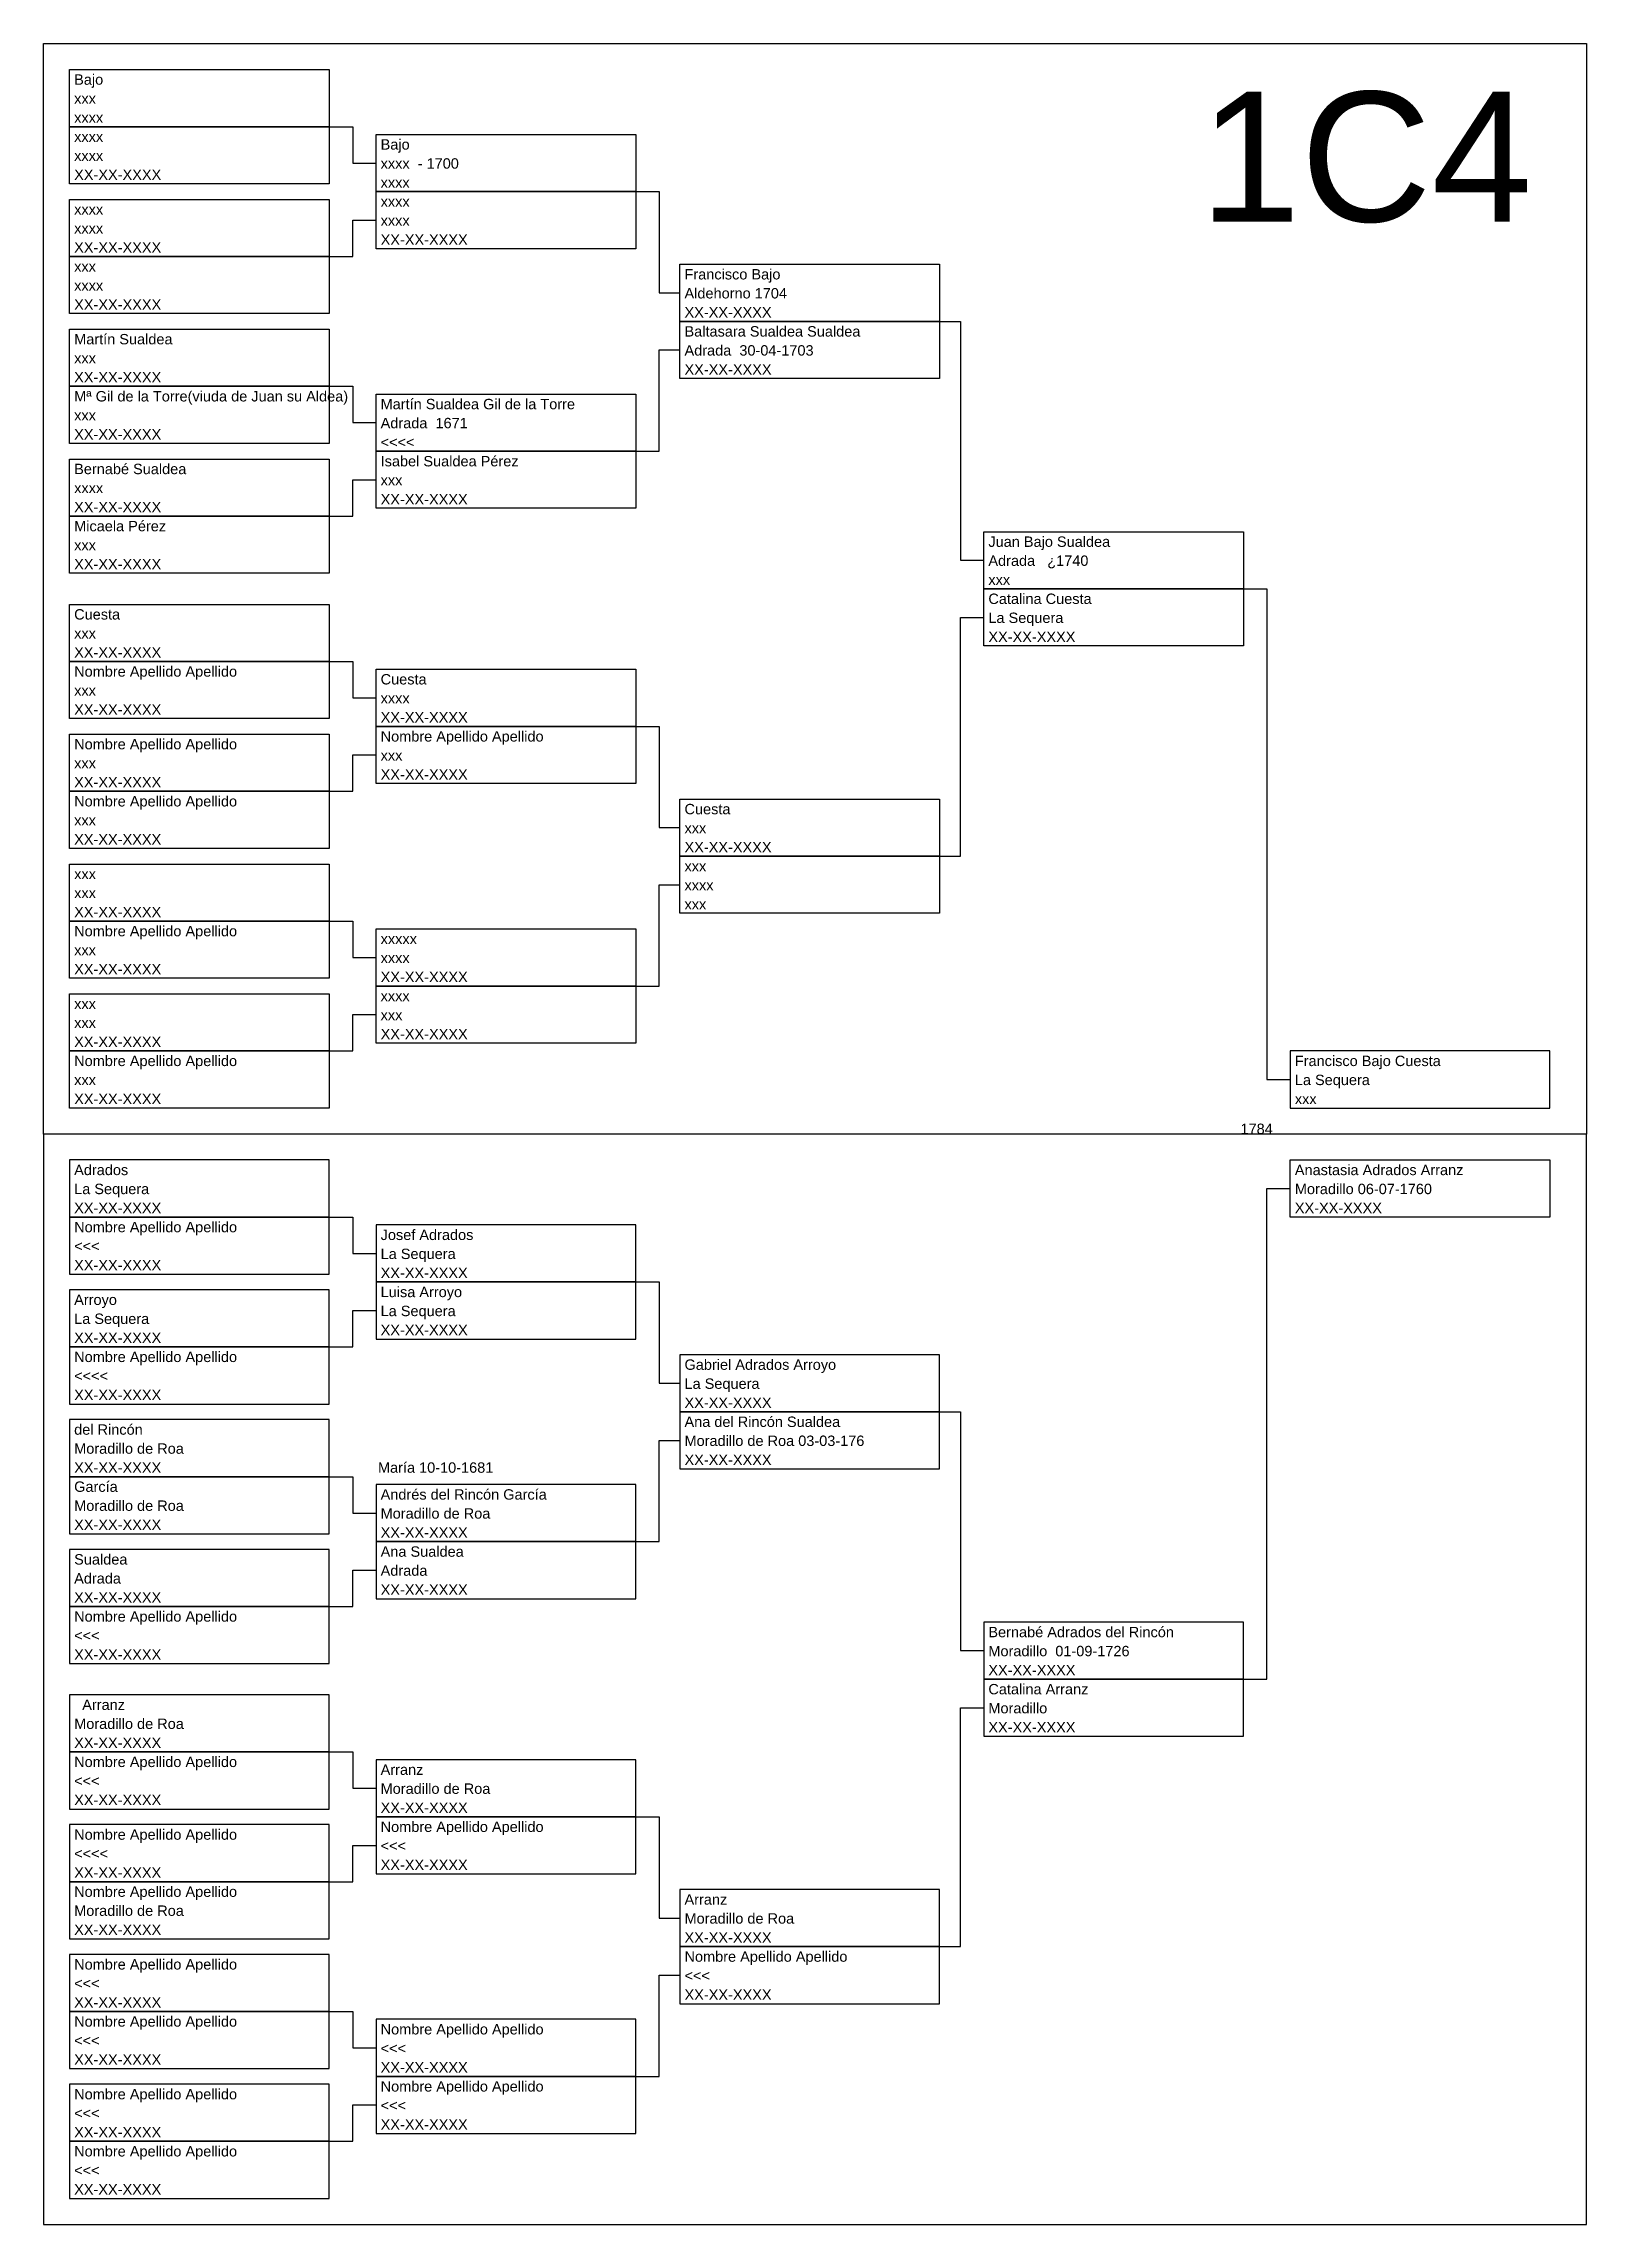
# Model space of a CAD drawing. Header units: millimetres. Extents: x -16844 to 23151, y -8543 to 4892.
# Drawn here: x -4823.2 to -4526.2, y -500 to -80 of the extents above; entities that cross this region are included whole.
import ezdxf
from ezdxf.enums import TextEntityAlignment as Align

# ---------------------------------------------------------------- set-up
doc = ezdxf.new("R2010")
doc.units = ezdxf.units.MM
doc.layers.add('Arroyo', color=30, linetype='Continuous')
doc.styles.add('Arial', font='arial.ttf', dxfattribs={"height": 0.01})

msp = doc.modelspace()

# ---------------------------------------------------------------- texts
at = {"layer": 'Arroyo', "style": 'Arial'}
msp.add_text('1C4', height=25, dxfattribs=at).set_placement((-4536.62, -114.28), align=Align.RIGHT)

# ---------------------------------------------------------------- blocks, each defined once
blk = doc.blocks.new('Hoja superior')
for points in [[(0, 210), (297, 210), (297, 0), (0, 0)], [(5, 205), (55, 205), (55, 194), (5, 194)], [(5, 194), (55, 194), (55, 183), (5, 183)], [(64, 192.5), (114, 192.5), (114, 181.5), (64, 181.5)], [(64, 181.5), (114, 181.5), (114, 170.5), (64, 170.5)], [(5, 180), (55, 180), (55, 169), (5, 169)], [(5, 169), (55, 169), (55, 158), (5, 158)], [(122.5, 167.5), (172.5, 167.5), (172.5, 156.5), (122.5, 156.5)], [(122.5, 156.5), (172.5, 156.5), (172.5, 145.5), (122.5, 145.5)], [(5, 155), (55, 155), (55, 144), (5, 144)], [(5, 144), (55, 144), (55, 133), (5, 133)], [(64, 142.5), (114, 142.5), (114, 131.5), (64, 131.5)], [(64, 131.5), (114, 131.5), (114, 120.5), (64, 120.5)], [(5, 130), (55, 130), (55, 119), (5, 119)], [(5, 119), (55, 119), (55, 108), (5, 108)], [(181, 116), (231, 116), (231, 105), (181, 105)], [(181, 105), (231, 105), (231, 94), (181, 94)], [(5, 102), (55, 102), (55, 91), (5, 91)], [(5, 91), (55, 91), (55, 80), (5, 80)], [(64, 89.5), (114, 89.5), (114, 78.5), (64, 78.5)], [(5, 77), (55, 77), (55, 66), (5, 66)], [(64, 78.5), (114, 78.5), (114, 67.5), (64, 67.5)], [(5, 66), (55, 66), (55, 55), (5, 55)], [(122.5, 64.5), (172.5, 64.5), (172.5, 53.5), (122.5, 53.5)], [(5, 52), (55, 52), (55, 41), (5, 41)], [(122.5, 53.5), (172.5, 53.5), (172.5, 42.5), (122.5, 42.5)], [(5, 41), (55, 41), (55, 30), (5, 30)], [(64, 39.5), (114, 39.5), (114, 28.5), (64, 28.5)], [(5, 27), (55, 27), (55, 16), (5, 16)], [(64, 28.5), (114, 28.5), (114, 17.5), (64, 17.5)], [(5, 16), (55, 16), (55, 5), (5, 5)], [(240, 5), (290, 5), (290, 16), (240, 16)]]:
    blk.add_lwpolyline(points, close=True)
for points in [[(55, 194), (59.5, 194), (59.5, 187), (64, 187)], [(114, 181.5), (118.5, 181.5), (118.5, 162), (122.5, 162)], [(55, 169), (59.5, 169), (59.5, 176), (64, 176)], [(172.5, 156.5), (176.5, 156.5), (176.5, 110.5), (181, 110.5)], [(114, 131.5), (118.5, 131.5), (118.5, 151), (122.5, 151)], [(55, 144), (59.5, 144), (59.5, 137), (64, 137)], [(55, 119), (59.5, 119), (59.5, 126), (64, 126)], [(231, 105), (235.5, 105), (235.5, 10.5), (240, 10.5)], [(172.5, 53.5), (176.5, 53.5), (176.5, 99.5), (181, 99.5)], [(55, 91), (59.5, 91), (59.5, 84), (64, 84)], [(114, 78.5), (118.5, 78.5), (118.5, 59), (122.5, 59)], [(55, 66), (59.5, 66), (59.5, 73), (64, 73)], [(114, 28.5), (118.5, 28.5), (118.5, 48), (122.5, 48)], [(55, 41), (59.5, 41), (59.5, 34), (64, 34)], [(55, 16), (59.5, 16), (59.5, 23), (64, 23)]]:
    blk.add_lwpolyline(points)
blk = doc.blocks.new('Hoja inferior')
for points in [[(0, -210), (297, -210), (297, 0), (0, 0)], [(5, -16), (55, -16), (55, -5), (5, -5)], [(240, -5), (290, -5), (290, -16), (240, -16)], [(5, -27), (55, -27), (55, -16), (5, -16)], [(64, -28.5), (114, -28.5), (114, -17.5), (64, -17.5)], [(64, -39.5), (114, -39.5), (114, -28.5), (64, -28.5)], [(5, -41), (55, -41), (55, -30), (5, -30)], [(5, -52), (55, -52), (55, -41), (5, -41)], [(122.5, -53.5), (172.5, -53.5), (172.5, -42.5), (122.5, -42.5)], [(122.5, -64.5), (172.5, -64.5), (172.5, -53.5), (122.5, -53.5)], [(5, -66), (55, -66), (55, -55), (5, -55)], [(5, -77), (55, -77), (55, -66), (5, -66)], [(64, -78.5), (114, -78.5), (114, -67.5), (64, -67.5)], [(64, -89.5), (114, -89.5), (114, -78.5), (64, -78.5)], [(5, -91), (55, -91), (55, -80), (5, -80)], [(5, -102), (55, -102), (55, -91), (5, -91)], [(181, -105), (231, -105), (231, -94), (181, -94)], [(5, -119), (55, -119), (55, -108), (5, -108)], [(181, -116), (231, -116), (231, -105), (181, -105)], [(5, -130), (55, -130), (55, -119), (5, -119)], [(64, -131.5), (114, -131.5), (114, -120.5), (64, -120.5)], [(5, -144), (55, -144), (55, -133), (5, -133)], [(64, -142.5), (114, -142.5), (114, -131.5), (64, -131.5)], [(5, -155), (55, -155), (55, -144), (5, -144)], [(122.5, -156.5), (172.5, -156.5), (172.5, -145.5), (122.5, -145.5)], [(5, -169), (55, -169), (55, -158), (5, -158)], [(122.5, -167.5), (172.5, -167.5), (172.5, -156.5), (122.5, -156.5)], [(5, -180), (55, -180), (55, -169), (5, -169)], [(64, -181.5), (114, -181.5), (114, -170.5), (64, -170.5)], [(5, -194), (55, -194), (55, -183), (5, -183)], [(64, -192.5), (114, -192.5), (114, -181.5), (64, -181.5)], [(5, -205), (55, -205), (55, -194), (5, -194)]]:
    blk.add_lwpolyline(points, close=True)
for points in [[(231, -105), (235.5, -105), (235.5, -10.5), (240, -10.5)], [(55, -16), (59.5, -16), (59.5, -23), (64, -23)], [(114, -28.5), (118.5, -28.5), (118.5, -48), (122.5, -48)], [(55, -41), (59.5, -41), (59.5, -34), (64, -34)], [(172.5, -53.5), (176.5, -53.5), (176.5, -99.5), (181, -99.5)], [(114, -78.5), (118.5, -78.5), (118.5, -59), (122.5, -59)], [(55, -66), (59.5, -66), (59.5, -73), (64, -73)], [(55, -91), (59.5, -91), (59.5, -84), (64, -84)], [(172.5, -156.5), (176.5, -156.5), (176.5, -110.5), (181, -110.5)], [(55, -119), (59.5, -119), (59.5, -126), (64, -126)], [(114, -131.5), (118.5, -131.5), (118.5, -151), (122.5, -151)], [(55, -144), (59.5, -144), (59.5, -137), (64, -137)], [(114, -181.5), (118.5, -181.5), (118.5, -162), (122.5, -162)], [(55, -169), (59.5, -169), (59.5, -176), (64, -176)], [(55, -194), (59.5, -194), (59.5, -187), (64, -187)]]:
    blk.add_lwpolyline(points)
blk = doc.blocks.new('Casilla')
at = {"style": 'Arial'}
for tag, p in [('NOMBRE', (0.88, 8.08)), ('LUGAR_NACIMIENTO', (0.88, 4.42)), ('FECHA', (0.88, 0.75))]:
    blk.add_attdef(tag, p, '', height=2, dxfattribs=at)
blk = doc.blocks.new('Hermanos')
at = {"style": 'Arial'}
blk.add_attdef('NOMBRE', (0, 0), '', height=2, dxfattribs=at)

# ---------------------------------------------------------------- block references
for name, p, values in [('Casilla', (-4818.24, -96), {'NOMBRE': 'Bajo', 'LUGAR_NACIMIENTO': 'xxx', 'FECHA': 'xxxx'}), ('Casilla', (-4818.24, -107), {'NOMBRE': 'xxxx', 'LUGAR_NACIMIENTO': 'xxxx', 'FECHA': 'XX-XX-XXXX'}), ('Casilla', (-4759.24, -108.5), {'NOMBRE': 'Bajo', 'LUGAR_NACIMIENTO': 'xxxx  - 1700', 'FECHA': 'xxxx'}), ('Casilla', (-4818.24, -121), {'NOMBRE': 'xxxx', 'LUGAR_NACIMIENTO': 'xxxx', 'FECHA': 'XX-XX-XXXX'}), ('Casilla', (-4759.24, -119.5), {'NOMBRE': 'xxxx', 'LUGAR_NACIMIENTO': 'xxxx', 'FECHA': 'XX-XX-XXXX'}), ('Casilla', (-4818.24, -132), {'NOMBRE': 'xxx', 'LUGAR_NACIMIENTO': 'xxxx', 'FECHA': 'XX-XX-XXXX'}), ('Casilla', (-4700.74, -133.5), {'NOMBRE': 'Francisco Bajo', 'LUGAR_NACIMIENTO': 'Aldehorno 1704', 'FECHA': 'XX-XX-XXXX'}), ('Casilla', (-4700.74, -144.5), {'NOMBRE': 'Baltasara Sualdea Sualdea', 'LUGAR_NACIMIENTO': 'Adrada  30-04-1703', 'FECHA': 'XX-XX-XXXX'}), ('Casilla', (-4818.24, -146), {'NOMBRE': 'Martín Sualdea', 'LUGAR_NACIMIENTO': 'xxx', 'FECHA': 'XX-XX-XXXX'}), ('Casilla', (-4818.24, -157), {'NOMBRE': 'Mª Gil de la Torre(viuda de Juan su Aldea)', 'LUGAR_NACIMIENTO': 'xxx', 'FECHA': 'XX-XX-XXXX'}), ('Casilla', (-4759.24, -158.5), {'NOMBRE': 'Martín Sualdea Gil de la Torre', 'LUGAR_NACIMIENTO': 'Adrada  1671', 'FECHA': '<<<<'}), ('Casilla', (-4759.24, -169.5), {'NOMBRE': 'Isabel Sualdea Pérez', 'LUGAR_NACIMIENTO': 'xxx', 'FECHA': 'XX-XX-XXXX'}), ('Casilla', (-4818.24, -171), {'NOMBRE': 'Bernabé Sualdea', 'LUGAR_NACIMIENTO': 'xxxx', 'FECHA': 'XX-XX-XXXX'}), ('Casilla', (-4818.24, -182), {'NOMBRE': 'Micaela Pérez', 'LUGAR_NACIMIENTO': 'xxx', 'FECHA': 'XX-XX-XXXX'}), ('Casilla', (-4642.24, -185), {'NOMBRE': 'Juan Bajo Sualdea', 'LUGAR_NACIMIENTO': 'Adrada   ¿1740', 'FECHA': 'xxx'}), ('Casilla', (-4818.24, -199), {'NOMBRE': 'Cuesta', 'LUGAR_NACIMIENTO': 'xxx', 'FECHA': 'XX-XX-XXXX'}), ('Casilla', (-4642.24, -196), {'NOMBRE': 'Catalina Cuesta', 'LUGAR_NACIMIENTO': 'La Sequera', 'FECHA': 'XX-XX-XXXX'}), ('Casilla', (-4818.24, -210), {'NOMBRE': 'Nombre Apellido Apellido', 'LUGAR_NACIMIENTO': 'xxx', 'FECHA': 'XX-XX-XXXX'}), ('Casilla', (-4759.24, -211.5), {'NOMBRE': 'Cuesta', 'LUGAR_NACIMIENTO': 'xxxx', 'FECHA': 'XX-XX-XXXX'}), ('Casilla', (-4818.24, -224), {'NOMBRE': 'Nombre Apellido Apellido', 'LUGAR_NACIMIENTO': 'xxx', 'FECHA': 'XX-XX-XXXX'}), ('Casilla', (-4759.24, -222.5), {'NOMBRE': 'Nombre Apellido Apellido', 'LUGAR_NACIMIENTO': 'xxx', 'FECHA': 'XX-XX-XXXX'}), ('Casilla', (-4818.24, -235), {'NOMBRE': 'Nombre Apellido Apellido', 'LUGAR_NACIMIENTO': 'xxx', 'FECHA': 'XX-XX-XXXX'}), ('Casilla', (-4700.74, -236.5), {'NOMBRE': 'Cuesta', 'LUGAR_NACIMIENTO': 'xxx', 'FECHA': 'XX-XX-XXXX'}), ('Casilla', (-4818.24, -249), {'NOMBRE': 'xxx', 'LUGAR_NACIMIENTO': 'xxx', 'FECHA': 'XX-XX-XXXX'}), ('Casilla', (-4700.74, -247.5), {'NOMBRE': 'xxx', 'LUGAR_NACIMIENTO': 'xxxx', 'FECHA': 'xxx'}), ('Casilla', (-4818.24, -260), {'NOMBRE': 'Nombre Apellido Apellido', 'LUGAR_NACIMIENTO': 'xxx', 'FECHA': 'XX-XX-XXXX'}), ('Casilla', (-4759.24, -261.5), {'NOMBRE': 'xxxxx', 'LUGAR_NACIMIENTO': 'xxxx', 'FECHA': 'XX-XX-XXXX'}), ('Casilla', (-4818.24, -274), {'NOMBRE': 'xxx', 'LUGAR_NACIMIENTO': 'xxx', 'FECHA': 'XX-XX-XXXX'}), ('Casilla', (-4759.24, -272.5), {'NOMBRE': 'xxxx', 'LUGAR_NACIMIENTO': 'xxx', 'FECHA': 'XX-XX-XXXX'}), ('Casilla', (-4818.24, -285), {'NOMBRE': 'Nombre Apellido Apellido', 'LUGAR_NACIMIENTO': 'xxx', 'FECHA': 'XX-XX-XXXX'}), ('Casilla', (-4583.24, -285), {'NOMBRE': 'Francisco Bajo Cuesta', 'LUGAR_NACIMIENTO': 'La Sequera', 'FECHA': 'xxx'}), ('Hermanos', (-4592.82, -290), {'NOMBRE': '1784'}), ('Casilla', (-4818.24, -306), {'NOMBRE': 'Adrados', 'LUGAR_NACIMIENTO': 'La Sequera', 'FECHA': 'XX-XX-XXXX'}), ('Casilla', (-4583.24, -306), {'NOMBRE': 'Anastasia Adrados Arranz', 'LUGAR_NACIMIENTO': 'Moradillo 06-07-1760', 'FECHA': 'XX-XX-XXXX'}), ('Casilla', (-4818.24, -317), {'NOMBRE': 'Nombre Apellido Apellido', 'LUGAR_NACIMIENTO': '<<<', 'FECHA': 'XX-XX-XXXX'}), ('Casilla', (-4759.24, -318.5), {'NOMBRE': 'Josef Adrados', 'LUGAR_NACIMIENTO': 'La Sequera', 'FECHA': 'XX-XX-XXXX'}), ('Casilla', (-4818.24, -331), {'NOMBRE': 'Arroyo', 'LUGAR_NACIMIENTO': 'La Sequera', 'FECHA': 'XX-XX-XXXX'}), ('Casilla', (-4759.24, -329.5), {'NOMBRE': 'Luisa Arroyo', 'LUGAR_NACIMIENTO': 'La Sequera', 'FECHA': 'XX-XX-XXXX'}), ('Casilla', (-4818.24, -342), {'NOMBRE': 'Nombre Apellido Apellido', 'LUGAR_NACIMIENTO': '<<<<', 'FECHA': 'XX-XX-XXXX'}), ('Casilla', (-4700.74, -343.5), {'NOMBRE': 'Gabriel Adrados Arroyo', 'LUGAR_NACIMIENTO': 'La Sequera', 'FECHA': 'XX-XX-XXXX'}), ('Casilla', (-4700.74, -354.5), {'NOMBRE': 'Ana del Rincón Sualdea ', 'LUGAR_NACIMIENTO': 'Moradillo de Roa 03-03-176', 'FECHA': 'XX-XX-XXXX'}), ('Casilla', (-4818.24, -356), {'NOMBRE': 'del Rincón', 'LUGAR_NACIMIENTO': 'Moradillo de Roa', 'FECHA': 'XX-XX-XXXX'}), ('Casilla', (-4818.24, -367), {'NOMBRE': 'García', 'LUGAR_NACIMIENTO': 'Moradillo de Roa', 'FECHA': 'XX-XX-XXXX'}), ('Hermanos', (-4758.87, -355.24), {'NOMBRE': 'María 10-10-1681'}), ('Casilla', (-4759.24, -368.5), {'NOMBRE': 'Andrés del Rincón García', 'LUGAR_NACIMIENTO': 'Moradillo de Roa', 'FECHA': 'XX-XX-XXXX'}), ('Casilla', (-4759.24, -379.5), {'NOMBRE': 'Ana Sualdea', 'LUGAR_NACIMIENTO': 'Adrada', 'FECHA': 'XX-XX-XXXX'}), ('Casilla', (-4818.24, -381), {'NOMBRE': 'Sualdea', 'LUGAR_NACIMIENTO': 'Adrada', 'FECHA': 'XX-XX-XXXX'}), ('Casilla', (-4818.24, -392), {'NOMBRE': 'Nombre Apellido Apellido', 'LUGAR_NACIMIENTO': '<<<', 'FECHA': 'XX-XX-XXXX'}), ('Casilla', (-4642.24, -395), {'NOMBRE': 'Bernabé Adrados del Rincón', 'LUGAR_NACIMIENTO': 'Moradillo  01-09-1726', 'FECHA': 'XX-XX-XXXX'}), ('Casilla', (-4818.24, -409), {'NOMBRE': '  Arranz', 'LUGAR_NACIMIENTO': 'Moradillo de Roa', 'FECHA': 'XX-XX-XXXX'}), ('Casilla', (-4642.24, -406), {'NOMBRE': 'Catalina Arranz', 'LUGAR_NACIMIENTO': 'Moradillo', 'FECHA': 'XX-XX-XXXX'}), ('Casilla', (-4818.24, -420), {'NOMBRE': 'Nombre Apellido Apellido', 'LUGAR_NACIMIENTO': '<<<', 'FECHA': 'XX-XX-XXXX'}), ('Casilla', (-4759.24, -421.5), {'NOMBRE': 'Arranz', 'LUGAR_NACIMIENTO': 'Moradillo de Roa', 'FECHA': 'XX-XX-XXXX'}), ('Casilla', (-4818.24, -434), {'NOMBRE': 'Nombre Apellido Apellido', 'LUGAR_NACIMIENTO': '<<<<', 'FECHA': 'XX-XX-XXXX'}), ('Casilla', (-4759.24, -432.5), {'NOMBRE': 'Nombre Apellido Apellido', 'LUGAR_NACIMIENTO': '<<<', 'FECHA': 'XX-XX-XXXX'}), ('Casilla', (-4818.24, -445), {'NOMBRE': 'Nombre Apellido Apellido', 'LUGAR_NACIMIENTO': 'Moradillo de Roa', 'FECHA': 'XX-XX-XXXX'}), ('Casilla', (-4700.74, -446.5), {'NOMBRE': 'Arranz', 'LUGAR_NACIMIENTO': 'Moradillo de Roa', 'FECHA': 'XX-XX-XXXX'}), ('Casilla', (-4818.24, -459), {'NOMBRE': 'Nombre Apellido Apellido', 'LUGAR_NACIMIENTO': '<<<', 'FECHA': 'XX-XX-XXXX'}), ('Casilla', (-4700.74, -457.5), {'NOMBRE': 'Nombre Apellido Apellido', 'LUGAR_NACIMIENTO': '<<<', 'FECHA': 'XX-XX-XXXX'}), ('Casilla', (-4818.24, -470), {'NOMBRE': 'Nombre Apellido Apellido', 'LUGAR_NACIMIENTO': '<<<', 'FECHA': 'XX-XX-XXXX'}), ('Casilla', (-4759.24, -471.5), {'NOMBRE': 'Nombre Apellido Apellido', 'LUGAR_NACIMIENTO': '<<<', 'FECHA': 'XX-XX-XXXX'}), ('Casilla', (-4818.24, -484), {'NOMBRE': 'Nombre Apellido Apellido', 'LUGAR_NACIMIENTO': '<<<', 'FECHA': 'XX-XX-XXXX'}), ('Casilla', (-4759.24, -482.5), {'NOMBRE': 'Nombre Apellido Apellido', 'LUGAR_NACIMIENTO': '<<<', 'FECHA': 'XX-XX-XXXX'}), ('Casilla', (-4818.24, -495), {'NOMBRE': 'Nombre Apellido Apellido', 'LUGAR_NACIMIENTO': '<<<', 'FECHA': 'XX-XX-XXXX'})]:
    msp.add_blockref(name, p).add_auto_attribs(values)
at = {"layer": 'Arroyo'}
msp.add_blockref('Hoja superior', (-4823.24, -290), dxfattribs=at)
at = {"layer": 'Arroyo', "color": 2}
msp.add_blockref('Hoja inferior', (-4823.24, -290), dxfattribs=at)

msp.set_redraw_order([(e.dxf.handle, doc.entitydb.next_handle()) for e in msp.query("TEXT MTEXT ATTDEF DIMENSION ARC_DIMENSION")])  # texts and dimensions are drawn at this point

doc.saveas('drawing.dxf')
